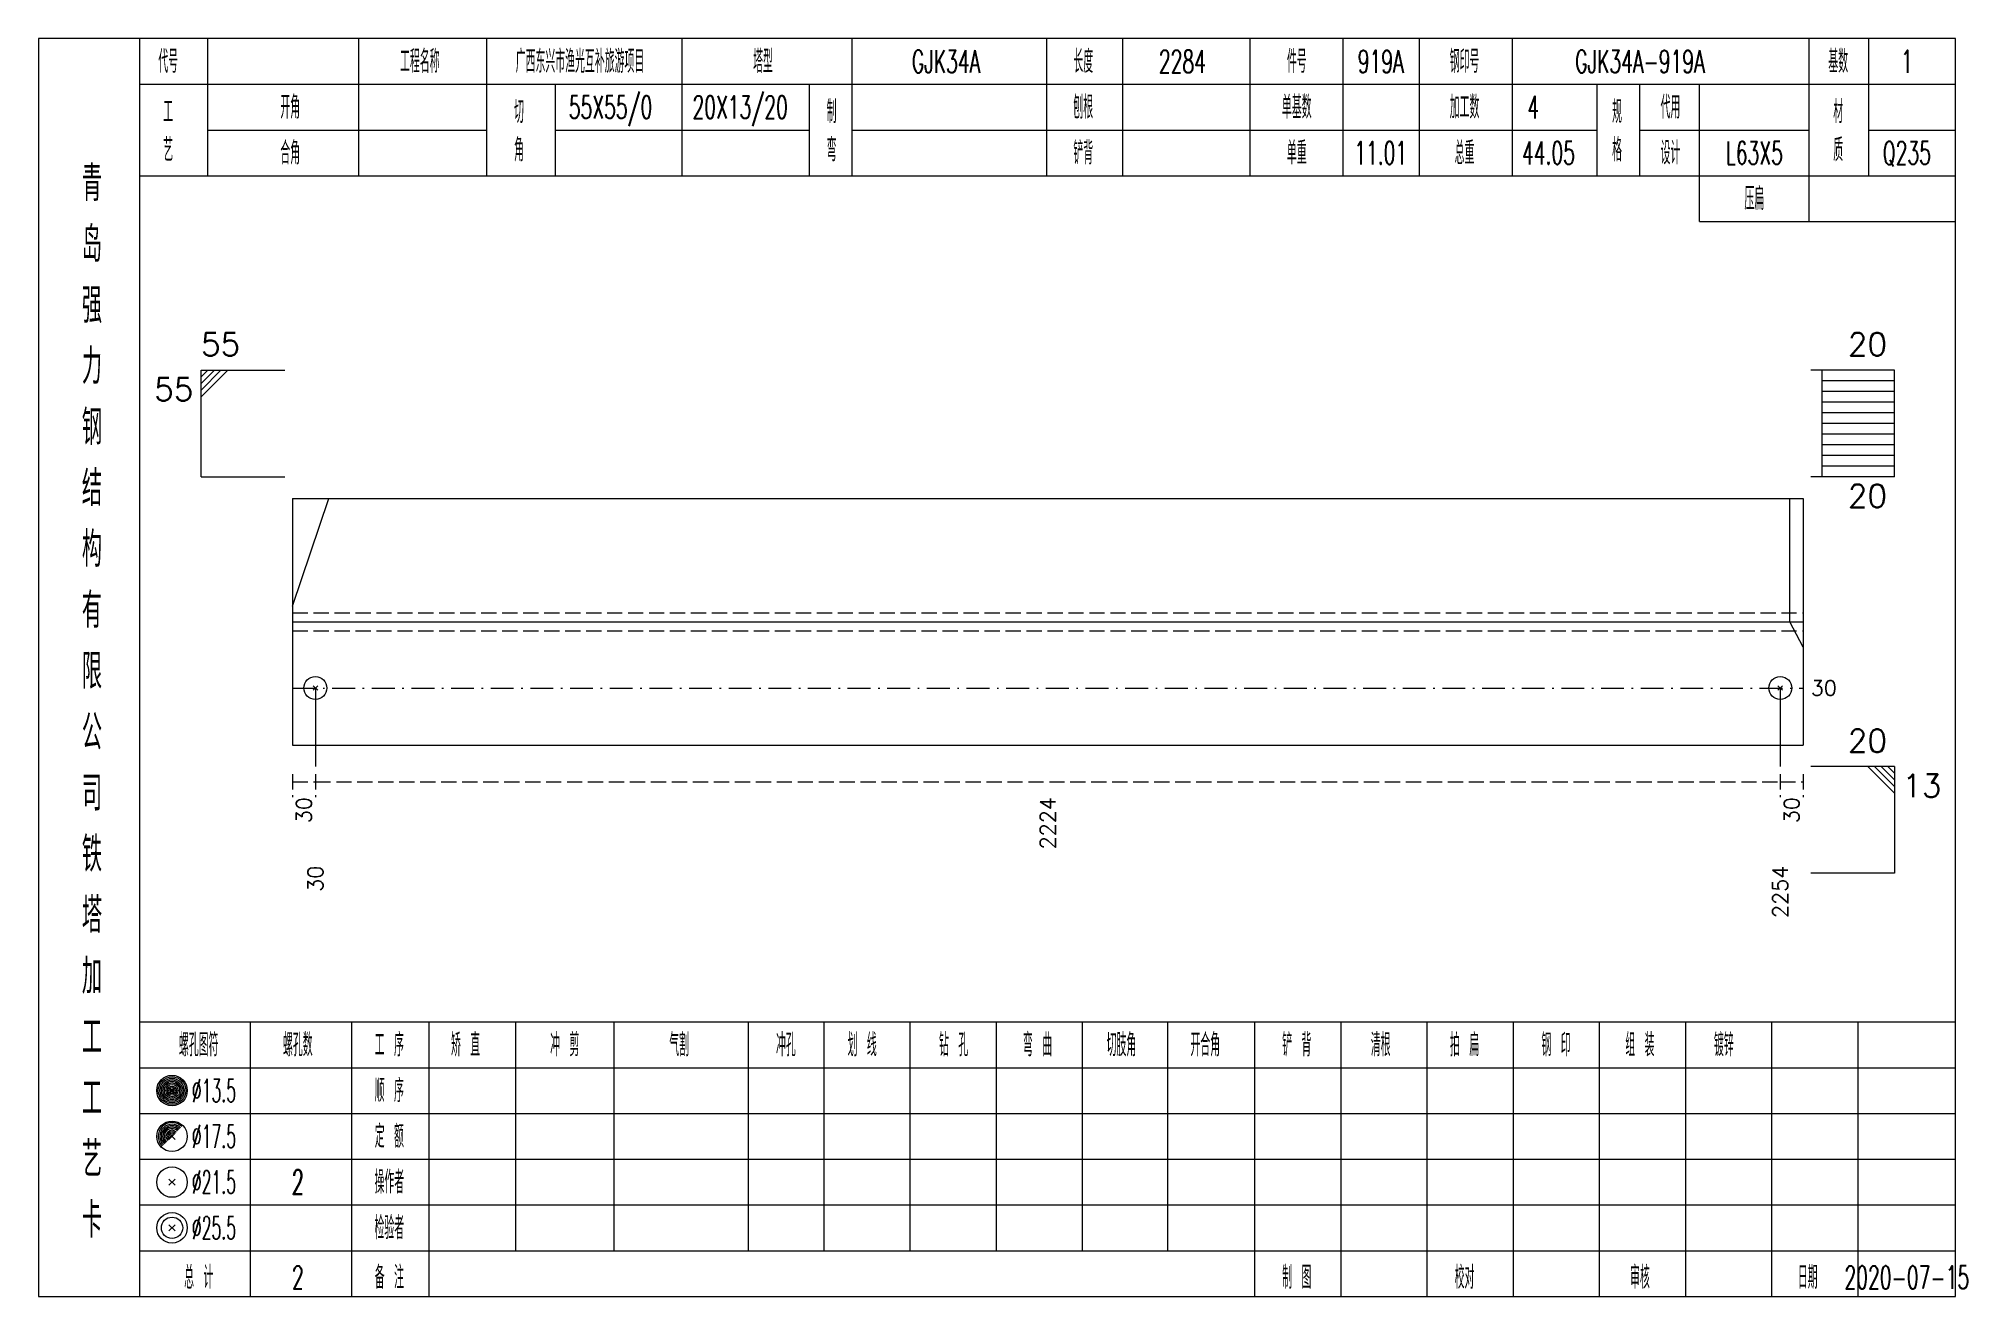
# Model space of a CAD drawing. Extents: x 0 to 2606, y -377 to 6479.
# Drawn here: x 784.2 to 1037.1, y 2275 to 2440 of the extents above; entities that cross this region are included whole.
import ezdxf
from ezdxf.enums import TextEntityAlignment as Align

# ---------------------------------------------------------------- set-up
doc = ezdxf.new("R2010")
doc.units = 0
doc.header["$MEASUREMENT"] = 0
doc.linetypes.add('一点画线', pattern=[5.2, 3, -1, 0.2, -1])
doc.linetypes.add('虚线', pattern=[2.75, 2, -0.75])
doc.layers.get('0').update_dxf_attribs({"linetype": 'CONTINUOUS', "lineweight": 25})
doc.layers.add('1', color=7, linetype='CONTINUOUS', lineweight=25)
doc.layers.add('4', color=7, linetype='CONTINUOUS', lineweight=25)
doc.styles.get("Standard").update_dxf_attribs({"font": 'simplex.shx', "width": 0.7, "height": 3, "bigfont": 'gbhzfs.shx'})

msp = doc.modelspace()

# ---------------------------------------------------------------- texts
at = {"color": 7, "linetype": 'Continuous', "lineweight": 13}
msp.add_text('55', height=3, dxfattribs=at).set_placement((805.5, 2397.5), align=Align.BOTTOM_LEFT)
for p in [(1026.6, 2397.5), (1026.6, 2345.5)]:
    msp.add_text('20', height=3, dxfattribs=at).set_placement(p, align=Align.BOTTOM_RIGHT)
for s, p in [('55', (804.5, 2395.5)), ('20', (1026.6, 2381.5))]:
    msp.add_text(s, height=3, dxfattribs=at).set_placement(p, align=Align.TOP_RIGHT)
msp.add_text('30', height=2, dxfattribs=at).set_placement((1016.6, 2354.81), align=Align.MIDDLE_LEFT)
msp.add_text('13', height=3, dxfattribs=at).set_placement((1028.6, 2343.5), align=Align.TOP_LEFT)
at = {"color": 8, "linetype": 'Continuous', "lineweight": 9}
for s, p in [('30', (819, 2340.5)), ('2224', (916.55, 2340.5)), ('30', (1014.1, 2340.5))]:
    msp.add_text(s, height=2, rotation=90, dxfattribs=at).set_placement(p, align=Align.MIDDLE_RIGHT)
at = {"layer": '1', "color": 7, "linetype": 'Continuous', "lineweight": 13}
for s, p in [('30', (820.5, 2331.5)), ('2254', (1012.6, 2331.5))]:
    msp.add_text(s, height=2, rotation=90, dxfattribs=at).set_placement(p, align=Align.MIDDLE_RIGHT)
at = {"layer": '4', "color": 1, "linetype": 'Continuous', "lineweight": 13}
for s, height, width, p in [('代号', 3, 0.6, (801.2, 2437)), ('工程名称', 3, 0.6, (834.2, 2437)), ('广西东兴市渔光互补旅游项目', 3, 0.6, (855.2, 2437)), ('塔型', 3, 0.6, (879.2, 2437)), ('GJK34A', 3, 0.6, (903.2, 2437)), ('长度', 3, 0.6, (921.2, 2437)), ('2284', 3, 0.6, (934.2, 2437)), ('件号', 3, 0.6, (949.2, 2437)), ('919A', 3, 0.6, (960.2, 2437)), ('钢印号', 3, 0.6, (971.2, 2437)), ('GJK34A-919A', 3, 0.6, (994.2, 2437)), ('基数', 3, 0.6, (1020.2, 2437)), ('1', 3, 0.6, (1029.2, 2437)), ('工', 3, 0.6, (801.2, 2430.4)), ('开角', 3, 0.6, (817.2, 2431)), ('切', 3, 0.6, (847.2, 2430.4)), ('55X55/0', 3, 0.6, (859.2, 2431)), ('20X13/20', 3, 0.6, (876.2, 2431)), ('制', 3, 0.6, (888.2, 2430.4)), ('刨根', 3, 0.6, (921.2, 2431)), ('单基数', 3, 0.6, (949.2, 2431)), ('加工数', 3, 0.6, (971.2, 2431)), ('4', 3, 0.6, (980.2, 2431)), ('规', 3, 0.6, (991.2, 2430.4)), ('代用', 3, 0.6, (998.2, 2431)), ('材', 3, 0.6, (1020.2, 2430.4)), ('艺', 3, 0.6, (801.2, 2425.4)), ('合角', 3, 0.6, (817.2, 2425)), ('角', 3, 0.6, (847.2, 2425.4)), ('弯', 3, 0.6, (888.2, 2425.4)), ('铲背', 3, 0.6, (921.2, 2425)), ('单重', 3, 0.6, (949.2, 2425)), ('11.01', 3, 0.6, (960.2, 2425)), ('总重', 3, 0.6, (971.2, 2425)), ('44.05', 3, 0.6, (982.2, 2425)), ('格', 3, 0.6, (991.2, 2425.4)), ('设计', 3, 0.6, (998.2, 2425)), ('L63X5', 3, 0.6, (1009.2, 2425)), ('质', 3, 0.6, (1020.2, 2425.4)), ('Q235', 3, 0.6, (1029.2, 2425)), ('青', 4.6, 0.8, (791.2, 2421)), ('压扁', 3, 0.6, (1009.2, 2419)), ('岛', 4.6, 0.8, (791.2, 2413)), ('强', 4.6, 0.8, (791.2, 2405)), ('力', 4.6, 0.8, (791.2, 2397)), ('钢', 4.6, 0.8, (791.2, 2389)), ('结', 4.6, 0.8, (791.2, 2381)), ('构', 4.6, 0.8, (791.2, 2373)), ('有', 4.6, 0.8, (791.2, 2365)), ('限', 4.6, 0.8, (791.2, 2357)), ('公', 4.6, 0.8, (791.2, 2349)), ('司', 4.6, 0.8, (791.2, 2341)), ('铁', 4.6, 0.8, (791.2, 2333)), ('塔', 4.6, 0.8, (791.2, 2325)), ('加', 4.6, 0.8, (791.2, 2317)), ('工', 4.6, 0.8, (791.2, 2309)), ('螺孔图符', 3, 0.6, (805.2, 2308)), ('螺孔数', 3, 0.6, (818.2, 2308)), ('工 序', 3, 0.6, (830.2, 2308)), ('矫 直', 3, 0.6, (840.2, 2308)), ('冲 剪', 3, 0.6, (853.2, 2308)), ('气割', 3, 0.6, (868.2, 2308)), ('冲孔', 3, 0.6, (882.2, 2308)), ('划 线', 3, 0.6, (892.2, 2308)), ('钻 孔', 3, 0.6, (904.2, 2308)), ('弯 曲', 3, 0.6, (915.2, 2308)), ('切肢角', 3, 0.6, (926.2, 2308)), ('开合角', 3, 0.6, (937.2, 2308)), ('铲 背', 3, 0.6, (949.2, 2308)), ('清根', 3, 0.6, (960.2, 2308)), ('拍 扁', 3, 0.6, (971.2, 2308)), ('钢 印', 3, 0.6, (983.2, 2308)), ('组 装', 3, 0.6, (994.2, 2308)), ('镀锌', 3, 0.6, (1005.2, 2308)), ('工', 4.6, 0.8, (791.2, 2301)), ('%%C13.5', 3, 0.5, (807.2, 2302)), ('顺 序', 3, 0.6, (830.2, 2302)), ('%%C17.5', 3, 0.5, (807.2, 2296)), ('定 额', 3, 0.6, (830.2, 2296)), ('艺', 4.6, 0.8, (791.2, 2293)), ('操作者', 3, 0.6, (830.2, 2290)), ('%%C21.5', 3, 0.5, (807.2, 2290)), ('2', 3.2, 0.6, (818.2, 2290)), ('卡', 4.6, 0.8, (791.2, 2285)), ('%%C25.5', 3, 0.5, (807.2, 2284)), ('检验者', 3, 0.6, (830.2, 2284)), ('总 计', 3, 0.6, (805.2, 2277.5)), ('备 注', 3, 0.6, (830.2, 2277.5)), ('制 图', 3, 0.6, (949.2, 2277.5)), ('校对', 3, 0.6, (971.2, 2277.5)), ('审核', 3, 0.6, (994.2, 2277.5)), ('日期', 3, 0.6, (1016.2, 2277.5)), ('2', 3, 0.6, (818.2, 2277.5)), ('2020-07-15', 3, 0.6, (1029.2, 2277.5))]:
    msp.add_text(s, height=height, dxfattribs=dict(at, width=width)).set_placement(p, align=Align.MIDDLE_CENTER)

# ---------------------------------------------------------------- linework, layer by layer
at = {"color": 7, "linetype": 'Continuous', "lineweight": 13}
for p, q in [((805.5, 2396.5), (816.5, 2396.5)), ((805.5, 2382.5), (805.5, 2396.5)), ((806.38, 2396.5), (805.5, 2395.62)), ((807.25, 2396.5), (805.5, 2394.75)), ((808.12, 2396.5), (805.5, 2393.88)), ((809, 2396.5), (805.5, 2393)), ((1027.6, 2396.5), (1016.6, 2396.5)), ((1018.1, 2382.5), (1018.1, 2396.5)), ((1027.6, 2382.5), (1027.6, 2396.5)), ((1027.6, 2395.1), (1018.1, 2395.1)), ((1027.6, 2393.7), (1018.1, 2393.7)), ((1027.6, 2392.3), (1018.1, 2392.3)), ((1027.6, 2390.9), (1018.1, 2390.9)), ((1027.6, 2389.5), (1018.1, 2389.5)), ((1027.6, 2388.1), (1018.1, 2388.1)), ((1027.6, 2386.7), (1018.1, 2386.7)), ((1027.6, 2385.3), (1018.1, 2385.3)), ((1027.6, 2383.9), (1018.1, 2383.9)), ((805.5, 2382.5), (816.5, 2382.5)), ((1027.6, 2382.5), (1016.6, 2382.5)), ((817.5, 2365.56), (822.27, 2379.69)), ((1013.87, 2363.5), (1013.87, 2379.69)), ((1015.6, 2360.16), (1013.87, 2363.5)), ((820.5, 2354.81), (820.5, 2344.5)), ((1012.6, 2354.81), (1012.6, 2344.5)), ((1027.6, 2344.5), (1016.6, 2344.5)), ((1024.1, 2344.5), (1027.6, 2341)), ((1024.97, 2344.5), (1027.6, 2341.88)), ((1025.85, 2344.5), (1027.6, 2342.75)), ((1026.72, 2344.5), (1027.6, 2343.62)), ((1027.6, 2344.5), (1027.6, 2330.5)), ((1027.6, 2330.5), (1016.6, 2330.5))]:
    msp.add_line(p, q, dxfattribs=at)
at = {"color": 7, "linetype": 'Continuous', "lineweight": 18}
for p, q in [((817.5, 2379.69), (817.5, 2347.31)), ((817.5, 2379.69), (1015.6, 2379.69)), ((1015.6, 2379.69), (1015.6, 2347.31)), ((817.5, 2363.5), (1015.6, 2363.5))]:
    msp.add_line(p, q, dxfattribs=at)
at = {"color": 1, "linetype": '虚线', "lineweight": 18}
for p, q in [((817.5, 2364.69), (1015.6, 2364.69)), ((817.5, 2362.31), (1015.6, 2362.31))]:
    msp.add_line(p, q, dxfattribs=at)
at = {"color": 3, "linetype": '一点画线', "lineweight": 13}
msp.add_line((817.5, 2354.81), (1015.6, 2354.81), dxfattribs=at)
at = {"color": 8, "linetype": '虚线', "lineweight": 9}
for p, q in [((817.5, 2343.5), (817.5, 2340.5)), ((817.5, 2342.5), (820.5, 2342.5)), ((820.5, 2343.5), (820.5, 2340.5)), ((820.5, 2343.5), (820.5, 2340.5)), ((820.5, 2342.5), (1012.6, 2342.5)), ((1012.6, 2343.5), (1012.6, 2340.5)), ((1012.6, 2343.5), (1012.6, 2340.5)), ((1012.6, 2342.5), (1015.6, 2342.5)), ((1015.6, 2343.5), (1015.6, 2340.5))]:
    msp.add_line(p, q, dxfattribs=at)
at = {"layer": '1', "color": 7, "linetype": 'Continuous', "lineweight": 13}
for p, q in [((820.2, 2354.51), (820.8, 2355.11)), ((820.8, 2354.51), (820.2, 2355.11)), ((1012.3, 2354.51), (1012.9, 2355.11)), ((1012.9, 2354.51), (1012.3, 2355.11))]:
    msp.add_line(p, q, dxfattribs=at)
at = {"layer": '1', "color": 7, "linetype": 'Continuous', "lineweight": 18}
msp.add_line((817.5, 2347.31), (1015.6, 2347.31), dxfattribs=at)
at = {"layer": '1', "color": 7, "linetype": 'Continuous', "lineweight": 13}
for centre in [(820.5, 2354.81), (1012.6, 2354.81)]:
    msp.add_circle(centre, 1.5, dxfattribs=at)
at = {"layer": '4', "color": 1, "linetype": 'Continuous', "lineweight": 18}
for p, q in [((797.5, 2275), (797.5, 2440)), ((806.4, 2422), (806.4, 2440)), ((826.2, 2422), (826.2, 2440)), ((843, 2422), (843, 2440)), ((868.6, 2422), (868.6, 2440)), ((890.9, 2422), (890.9, 2440)), ((916.4, 2422), (916.4, 2440)), ((926.4, 2422), (926.4, 2440)), ((943.1, 2422), (943.1, 2440)), ((955.3, 2422), (955.3, 2440)), ((965.3, 2422), (965.3, 2440)), ((977.5, 2422), (977.5, 2440)), ((1016.4, 2416), (1016.4, 2440)), ((1024.2, 2422), (1024.2, 2440)), ((797.5, 2434), (1035.6, 2434)), ((852, 2422), (852, 2434)), ((885.3, 2422), (885.3, 2434)), ((988.6, 2422), (988.6, 2434)), ((994.2, 2422), (994.2, 2434)), ((1002, 2416), (1002, 2434)), ((806.4, 2428), (843, 2428)), ((852, 2428), (885.3, 2428)), ((890.9, 2428), (988.6, 2428)), ((994.2, 2428), (1016.4, 2428)), ((1024.2, 2428), (1035.6, 2428)), ((797.5, 2422), (1035.6, 2422)), ((1002, 2416), (1035.6, 2416)), ((797.5, 2311), (1035.6, 2311)), ((812, 2275), (812, 2311)), ((825.3, 2275), (825.3, 2311)), ((835.4, 2275), (835.4, 2311)), ((846.8, 2281), (846.8, 2311)), ((859.7, 2281), (859.7, 2311)), ((877.3, 2281), (877.3, 2311)), ((887.2, 2281), (887.2, 2311)), ((898.5, 2281), (898.5, 2311)), ((909.8, 2281), (909.8, 2311)), ((921.1, 2281), (921.1, 2311)), ((932.3, 2281), (932.3, 2311)), ((943.7, 2281), (943.7, 2311)), ((955, 2281), (955, 2311)), ((966.3, 2281), (966.3, 2311)), ((977.6, 2281), (977.6, 2311)), ((988.9, 2281), (988.9, 2311)), ((1000.2, 2281), (1000.2, 2311)), ((1011.5, 2281), (1011.5, 2311)), ((1022.8, 2281), (1022.8, 2311)), ((797.5, 2305), (1035.6, 2305)), ((797.5, 2299), (1035.6, 2299)), ((797.5, 2293), (1035.6, 2293)), ((797.5, 2287), (1035.6, 2287)), ((797.5, 2281), (1035.6, 2281)), ((943.7, 2275), (943.7, 2281)), ((955, 2275), (955, 2281)), ((966.3, 2275), (966.3, 2281)), ((977.6, 2275), (977.6, 2281)), ((988.9, 2275), (988.9, 2281)), ((1000.2, 2275), (1000.2, 2281)), ((1011.5, 2275), (1011.5, 2281)), ((1022.8, 2275), (1022.8, 2281))]:
    msp.add_line(p, q, dxfattribs=at)
at = {"layer": '4', "color": 7, "linetype": 'Continuous', "lineweight": 13}
for p, q in [((801.5, 2301.8), (801.9, 2302.2)), ((801.9, 2301.8), (801.5, 2302.2)), ((801.3, 2289.6), (802.1, 2290.4)), ((802.1, 2289.6), (801.3, 2290.4)), ((801.3, 2283.6), (802.1, 2284.4)), ((802.1, 2283.6), (801.3, 2284.4))]:
    msp.add_line(p, q, dxfattribs=at)
at = {"layer": '4', "color": 7, "linetype": 'Continuous', "lineweight": 0}
for p, q in [((801.3, 2295.6), (802.1, 2296.4)), ((801.3, 2296.4), (802.1, 2295.6))]:
    msp.add_line(p, q, dxfattribs=at)
at = {"layer": '4', "color": 1, "linetype": 'Continuous', "lineweight": 18}
msp.add_lwpolyline([(784.2, 2440), (784.2, 2275), (1035.6, 2275), (1035.6, 2440)], close=True, dxfattribs=at)
at = {"layer": '4', "color": 7, "linetype": 'Continuous', "lineweight": 13}
for centre, radius in [((801.7, 2302), 2), ((801.7, 2302), 1.8), ((801.7, 2302), 1.6), ((801.7, 2302), 1.4), ((801.7, 2302), 1.2), ((801.7, 2302), 1), ((801.7, 2302), 0.8), ((801.7, 2302), 0.6), ((801.7, 2302), 0.4), ((801.7, 2302), 0.2), ((801.7, 2296), 2), ((801.7, 2290), 2), ((801.7, 2284), 2), ((801.7, 2284), 1.4)]:
    msp.add_circle(centre, radius, dxfattribs=at)
for radius in [1.8, 1.6, 1.4, 1.2, 1, 0.8, 0.6, 0.4, 0.2]:
    msp.add_arc((801.7, 2296), radius, 45, 225, dxfattribs=at)

msp.set_redraw_order([(e.dxf.handle, doc.entitydb.next_handle()) for e in msp.query("TEXT MTEXT ATTDEF DIMENSION ARC_DIMENSION")])  # texts and dimensions are drawn at this point

doc.saveas('drawing.dxf')
